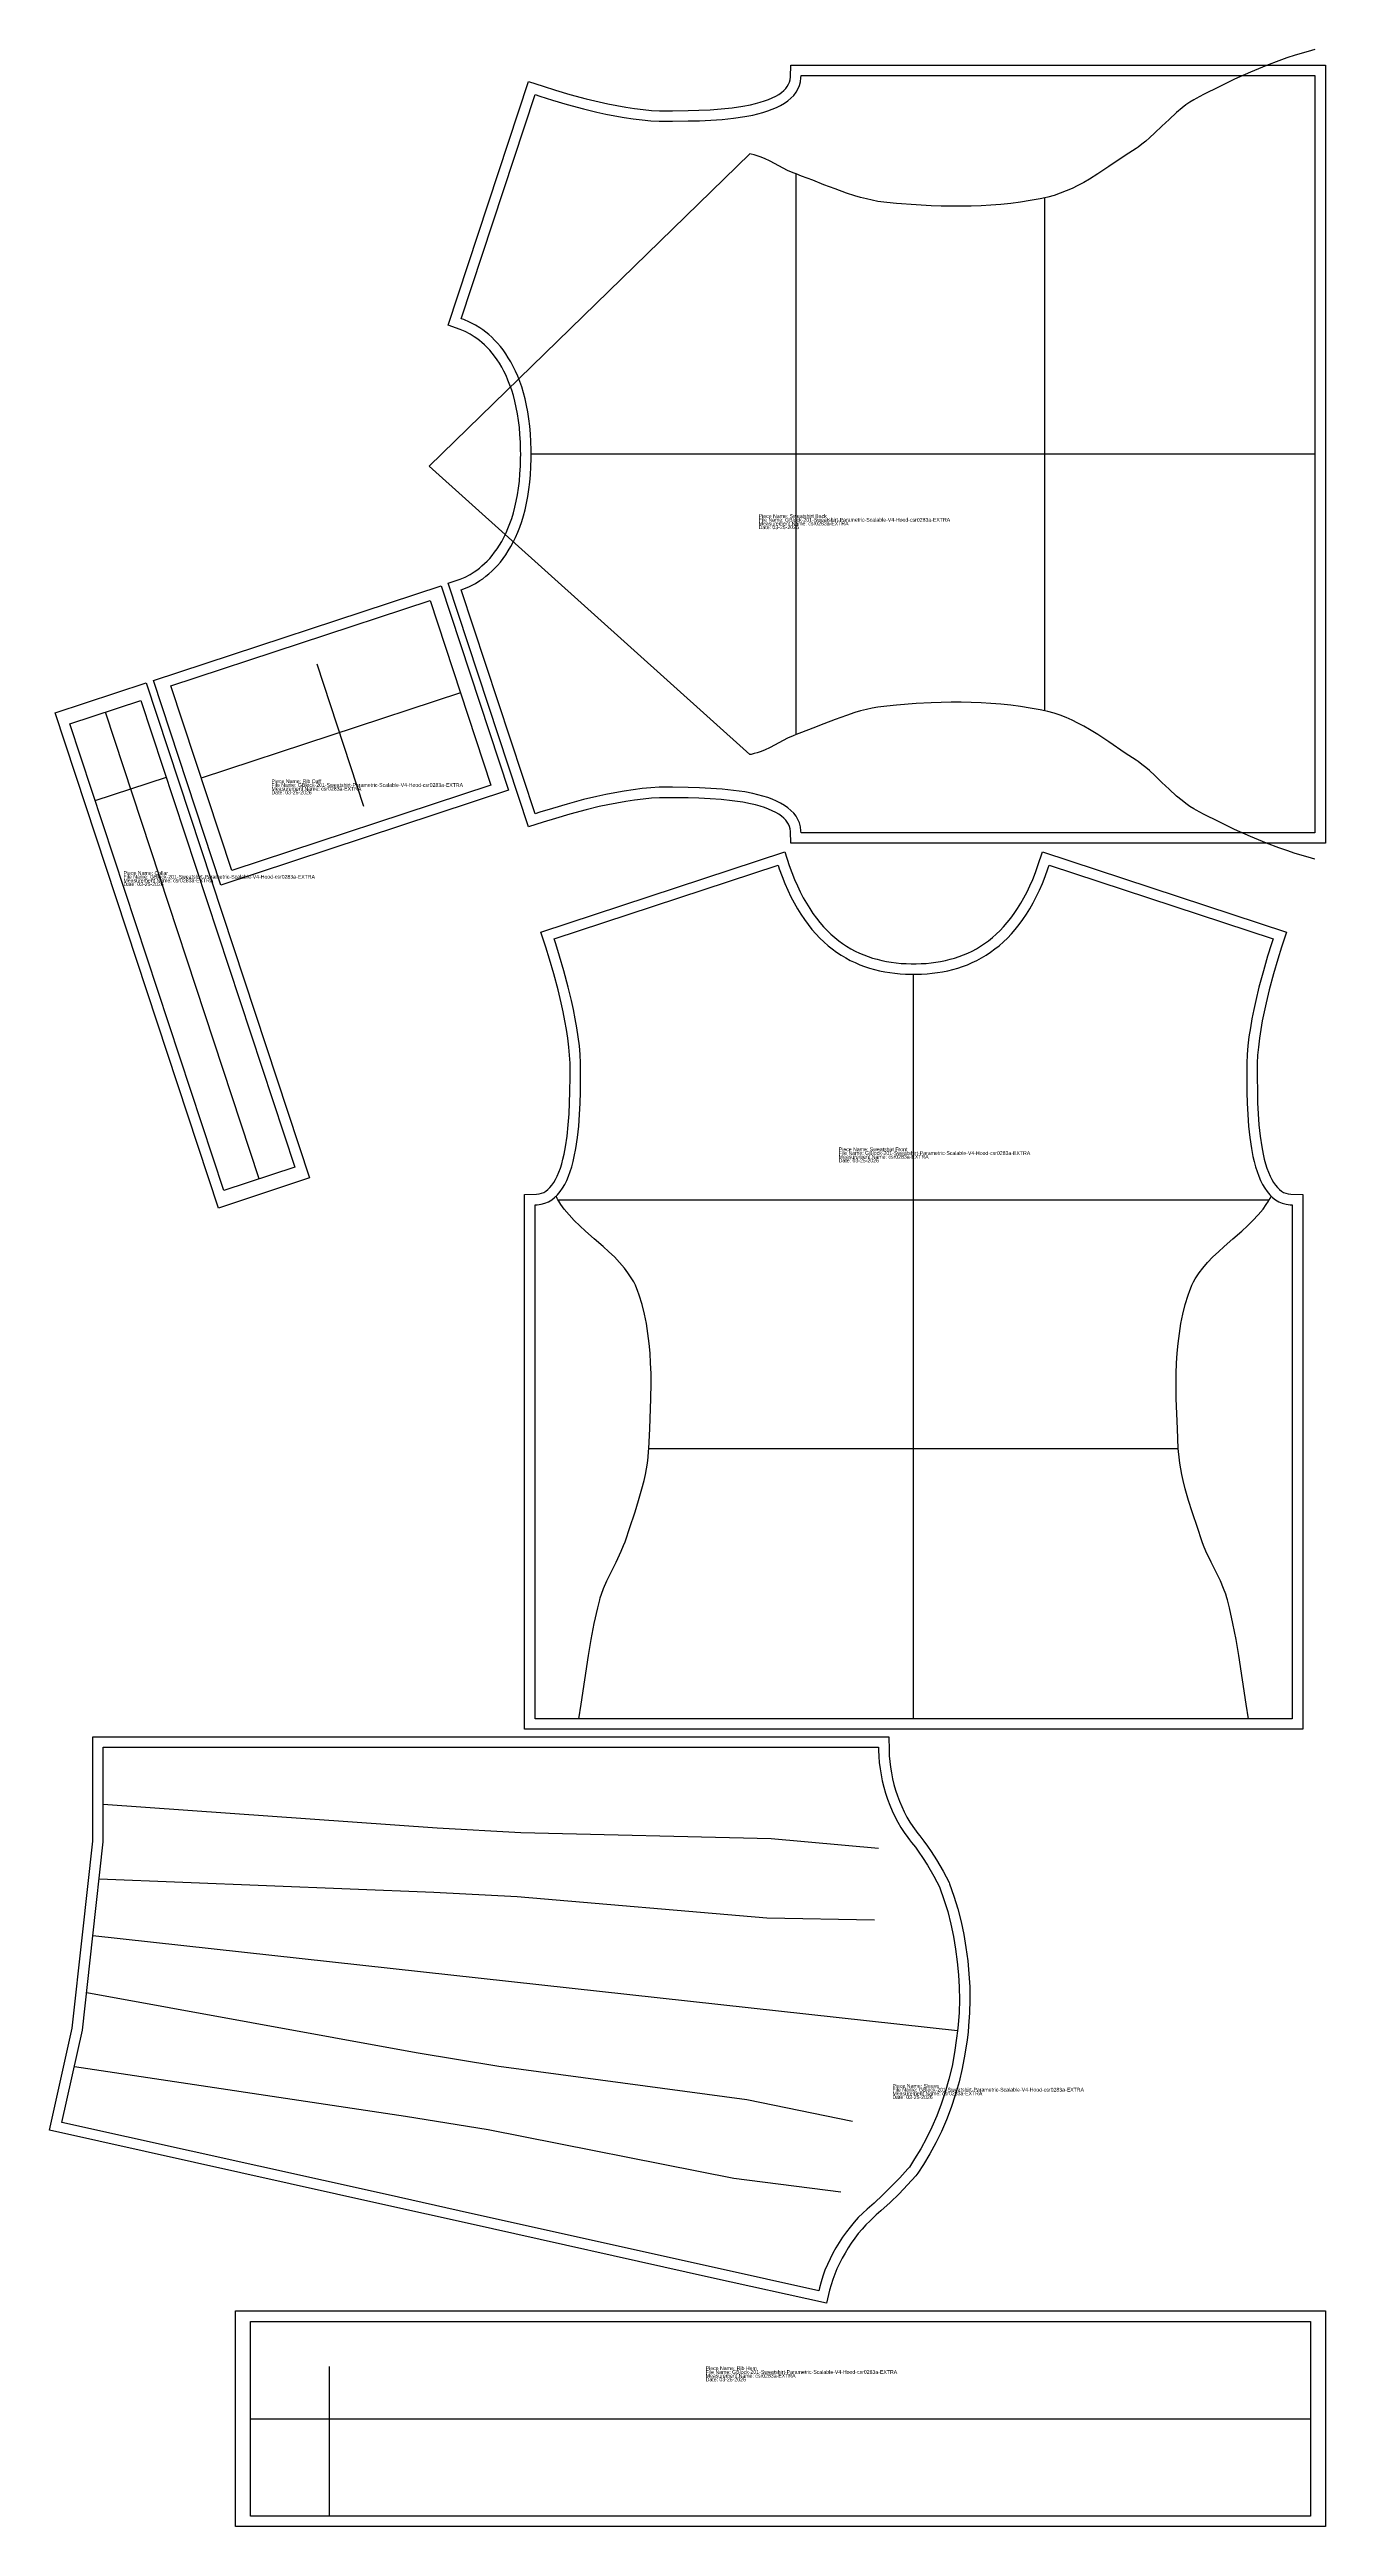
# Model space of a CAD drawing. Extents: x 50 to 903, y 0 to 1655.
import ezdxf

# ---------------------------------------------------------------- set-up
doc = ezdxf.new("R2010")
doc.units = 0
for name, color, linetype in [('1', 250, 'CONTINUOUS'), ('7', 250, 'CONTINUOUS'), ('8', 250, 'CONTINUOUS')]:
    doc.layers.add(name, color=color, linetype=linetype)

# ---------------------------------------------------------------- blocks, each defined once
blk = doc.blocks.new('SWEATSHIRT_BACK')
at = {"layer": '1'}
blk.add_lwpolyline([(903, 1124.5), (715.5, 1124.5), (545.7, 1124.5), (545.6, 1132.3), (545.3, 1134.2), (544.9, 1135.8), (544.3, 1137.3), (543.4, 1138.7), (542.4, 1140), (541.1, 1141.4), (539.6, 1142.7), (537.8, 1143.9), (535.7, 1145.1), (533.4, 1146.3), (530.9, 1147.4), (528.1, 1148.4), (525.2, 1149.3), (522.1, 1150.1), (518.9, 1150.9), (513.8, 1151.9), (506.7, 1152.9), (499.3, 1153.7), (491.9, 1154.2), (484.4, 1154.6), (477.2, 1154.8), (466.8, 1154.9), (460.7, 1154.9), (458.1, 1154.9), (452.7, 1154.6), (447.1, 1154.1), (441.4, 1153.4), (435.5, 1152.5), (429.5, 1151.4), (423.6, 1150.2), (417.7, 1149), (409.1, 1146.9), (398.2, 1144), (388.5, 1141.1), (380.4, 1138.6), (370.5, 1135.4), (316.8, 1298.2), (324.9, 1301), (328.2, 1302.4), (331.6, 1304.2), (334.2, 1305.8), (336, 1307), (337.7, 1308.3), (339.4, 1309.8), (341.2, 1311.4), (342.9, 1313), (344.6, 1314.9), (346.3, 1316.9), (347.9, 1319), (349.5, 1321.2), (351.1, 1323.6), (352.6, 1326.2), (354.1, 1328.9), (355.5, 1331.9), (356.8, 1334.9), (358.1, 1338.2), (359.3, 1341.6), (360.4, 1345.3), (361.4, 1349.1), (362.3, 1353.1), (363.1, 1357.3), (363.8, 1361.8), (364.4, 1366.4), (364.8, 1371.3), (365.1, 1376.4), (365.2, 1381.7), (365.3, 1384.4), (365.2, 1387.2), (365.1, 1392.5), (364.8, 1397.6), (364.4, 1402.4), (363.8, 1407.1), (363.1, 1411.5), (362.3, 1415.7), (361.4, 1419.8), (360.4, 1423.6), (359.3, 1427.2), (358.1, 1430.7), (356.8, 1433.9), (355.5, 1437), (354.1, 1439.9), (352.6, 1442.6), (351.1, 1445.2), (349.5, 1447.6), (347.9, 1449.9), (346.3, 1452), (344.6, 1454), (342.9, 1455.8), (341.2, 1457.5), (339.4, 1459.1), (337.7, 1460.5), (336, 1461.8), (334.2, 1463), (331.6, 1464.6), (328.2, 1466.4), (324.9, 1467.8), (316.8, 1470.6), (370.5, 1633.5), (380.4, 1630.3), (388.5, 1627.7), (398.2, 1624.9), (409.1, 1622), (417.7, 1619.9), (423.6, 1618.6), (429.5, 1617.4), (435.5, 1616.3), (441.4, 1615.4), (447.1, 1614.7), (452.7, 1614.2), (458.1, 1614), (460.7, 1614), (466.8, 1614), (477.2, 1614.1), (484.4, 1614.3), (491.9, 1614.6), (499.3, 1615.2), (506.7, 1615.9), (513.8, 1617), (518.9, 1618), (522.1, 1618.7), (525.2, 1619.6), (528.1, 1620.5), (530.9, 1621.5), (533.4, 1622.5), (535.7, 1623.7), (537.8, 1624.9), (539.6, 1626.2), (541.1, 1627.5), (542.4, 1628.8), (543.4, 1630.2), (544.3, 1631.6), (544.9, 1633.1), (545.3, 1634.7), (545.6, 1636.5), (545.7, 1644.4), (715.5, 1644.4), (903, 1644.4), (903, 1124.5)], close=True, dxfattribs=at)
at = {"layer": '7'}
blk.add_line((896, 1384.4), (372.3, 1384.4), dxfattribs=at)
at = {"layer": '8'}
for points in [[(896, 1654.8), (896, 1654.8), (893.8, 1654.3), (888.3, 1652.7), (882.8, 1651), (877.3, 1649.2), (871.8, 1647.3), (863.7, 1644.2), (852.9, 1639.8), (842.3, 1635.1), (831.9, 1630), (821.6, 1624.8), (816.6, 1622.1), (815.1, 1621.3), (812.4, 1619.6), (809.8, 1617.8), (807.2, 1615.8), (803.4, 1612.7), (798.6, 1608.2), (793.8, 1603.7), (789.1, 1599.1), (785.4, 1595.8), (782.9, 1593.6), (780.4, 1591.6), (777.8, 1589.7), (776.5, 1588.8), (769.3, 1584), (758.3, 1576.6), (750.9, 1571.7), (745.3, 1568.3), (741.5, 1566.1), (737.6, 1564), (733.7, 1562.1), (729.7, 1560.4), (725.7, 1558.8), (721.7, 1557.4), (717.5, 1556.2), (715.5, 1555.8), (712.3, 1555.1), (705.8, 1553.9), (699.3, 1552.9), (692.8, 1552), (686.2, 1551.4), (679.5, 1550.8), (672.9, 1550.5), (666.2, 1550.2), (659.6, 1550.1), (652.9, 1550.2), (646.2, 1550.3), (639.5, 1550.5), (629.6, 1551), (616.4, 1552), (609.9, 1552.6), (607.9, 1552.8), (604, 1553.4), (600.1, 1554.1), (596.3, 1555), (592.4, 1556), (588.6, 1557.1), (582.9, 1558.9), (575.4, 1561.7), (567.9, 1564.5), (560.4, 1567.5), (553, 1570.3), (549.3, 1571.7), (547.3, 1572.4), (543.5, 1574.1), (537.8, 1577.1), (532.1, 1580.2), (528.3, 1582.1), (525.4, 1583.2), (523.4, 1583.9), (521.4, 1584.5), (519.4, 1584.9), (518.4, 1585.1), (304.2, 1376.5)], [(549.3, 1197.2), (549.3, 1571.7)], [(715.5, 1213.1), (715.5, 1555.8)], [(896, 1114), (896, 1114), (893.8, 1114.6), (888.3, 1116.1), (882.8, 1117.8), (877.3, 1119.6), (871.8, 1121.5), (863.7, 1124.6), (852.9, 1129), (842.3, 1133.8), (831.9, 1138.8), (821.6, 1144), (816.6, 1146.7), (815.1, 1147.5), (812.4, 1149.2), (809.8, 1151), (807.2, 1153), (803.4, 1156.1), (798.6, 1160.6), (793.8, 1165.2), (789.1, 1169.8), (785.4, 1173.1), (782.9, 1175.2), (780.4, 1177.2), (777.8, 1179.1), (776.5, 1180), (769.3, 1184.8), (758.3, 1192.3), (750.9, 1197.1), (745.3, 1200.6), (741.5, 1202.7), (737.6, 1204.8), (733.7, 1206.7), (729.7, 1208.5), (725.7, 1210.1), (721.7, 1211.4), (717.5, 1212.6), (715.5, 1213.1), (712.3, 1213.7), (705.8, 1214.9), (699.3, 1216), (692.8, 1216.8), (686.2, 1217.5), (679.5, 1218), (672.9, 1218.4), (666.2, 1218.6), (659.6, 1218.7), (652.9, 1218.7), (646.2, 1218.6), (639.5, 1218.3), (629.6, 1217.8), (616.4, 1216.8), (609.9, 1216.2), (607.9, 1216), (604, 1215.5), (600.1, 1214.7), (596.3, 1213.9), (592.4, 1212.9), (588.6, 1211.8), (582.9, 1209.9), (575.4, 1207.2), (567.9, 1204.3), (560.4, 1201.4), (553, 1198.5), (549.3, 1197.2), (547.3, 1196.4), (543.5, 1194.7), (537.8, 1191.7), (532.1, 1188.6), (528.3, 1186.8), (525.4, 1185.6), (523.4, 1184.9), (521.4, 1184.4), (519.4, 1183.9), (518.4, 1183.8), (304.2, 1376.5)]]:
    blk.add_lwpolyline(points, dxfattribs=at)
blk.add_lwpolyline([(896, 1131.5), (715.5, 1131.5), (552.6, 1131.5), (552.5, 1132.9), (552.2, 1135.5), (551.5, 1138.1), (550.5, 1140.4), (549.3, 1142.6), (547.7, 1144.6), (545.9, 1146.5), (543.8, 1148.2), (541.5, 1149.8), (539, 1151.3), (536.3, 1152.7), (533.4, 1153.9), (530.4, 1155), (527.2, 1156), (523.8, 1156.9), (520.4, 1157.7), (515, 1158.8), (507.6, 1159.8), (499.9, 1160.7), (492.3, 1161.2), (484.7, 1161.6), (477.3, 1161.8), (466.8, 1161.9), (460.6, 1161.9), (457.9, 1161.9), (452.2, 1161.6), (446.4, 1161.1), (440.4, 1160.3), (434.4, 1159.4), (428.2, 1158.3), (422.2, 1157.1), (416.1, 1155.8), (407.3, 1153.7), (396.3, 1150.7), (386.5, 1147.8), (378.2, 1145.3), (374.9, 1144.2), (325.6, 1293.8), (327.4, 1294.5), (331.2, 1296.1), (335.1, 1298.1), (338.1, 1300), (340.1, 1301.3), (342.1, 1302.9), (344, 1304.5), (346, 1306.3), (347.9, 1308.2), (349.8, 1310.2), (351.7, 1312.4), (353.5, 1314.8), (355.3, 1317.3), (357, 1319.9), (358.7, 1322.8), (360.3, 1325.8), (361.9, 1328.9), (363.3, 1332.3), (364.7, 1335.8), (366, 1339.5), (367.1, 1343.4), (368.2, 1347.4), (369.2, 1351.7), (370, 1356.2), (370.7, 1360.8), (371.3, 1365.7), (371.8, 1370.8), (372.1, 1376.1), (372.2, 1381.6), (372.3, 1384.4), (372.2, 1387.3), (372.1, 1392.8), (371.8, 1398.1), (371.3, 1403.1), (370.7, 1408), (370, 1412.7), (369.2, 1417.1), (368.2, 1421.4), (367.1, 1425.5), (366, 1429.4), (364.7, 1433.1), (363.3, 1436.6), (361.9, 1439.9), (360.3, 1443.1), (358.7, 1446.1), (357, 1448.9), (355.3, 1451.6), (353.5, 1454.1), (351.7, 1456.4), (349.8, 1458.6), (347.9, 1460.7), (346, 1462.6), (344, 1464.4), (342.1, 1466), (340.1, 1467.5), (338.1, 1468.9), (335.1, 1470.7), (331.2, 1472.8), (327.4, 1474.4), (325.6, 1475), (374.9, 1624.7), (378.2, 1623.6), (386.5, 1621), (396.3, 1618.1), (407.3, 1615.2), (416.1, 1613.1), (422.2, 1611.7), (428.2, 1610.5), (434.4, 1609.4), (440.4, 1608.5), (446.4, 1607.8), (452.2, 1607.3), (457.9, 1607), (460.6, 1607), (466.8, 1607), (477.3, 1607.1), (484.7, 1607.3), (492.3, 1607.6), (499.9, 1608.2), (507.6, 1609), (515, 1610.1), (520.4, 1611.1), (523.8, 1611.9), (527.2, 1612.8), (530.4, 1613.8), (533.4, 1615), (536.3, 1616.2), (539, 1617.5), (541.5, 1619), (543.8, 1620.6), (545.9, 1622.4), (547.7, 1624.2), (549.3, 1626.3), (550.5, 1628.4), (551.5, 1630.8), (552.2, 1633.3), (552.5, 1636), (552.6, 1637.4), (715.5, 1637.4), (896, 1637.4)], close=True, dxfattribs=at)
at = {"layer": '1'}
for s, p in [('Piece Name: Sweatshirt Back', (524.3, 1341.9)), ('File Name: GBlock-201-Sweatshirt-Parametric-Scalable-V4-Hood-csr0283a-EXTRA', (524.3, 1339.4)), ('Measurement Name: csr0283a-EXTRA', (524.3, 1336.9)), ('Date: 03-25-2026', (524.3, 1334.4))]:
    blk.add_text(s, height=2.5, dxfattribs=at).set_placement(p)
blk = doc.blocks.new('SWEATSHIRT_FRONT')
at = {"layer": '1'}
blk.add_lwpolyline([(367.9, 532.6), (367.9, 720.1), (367.9, 889.9), (375.8, 890), (377.6, 890.3), (379.2, 890.7), (380.7, 891.3), (382.1, 892.1), (383.4, 893.2), (384.8, 894.5), (386.1, 896), (387.4, 897.8), (388.6, 899.9), (389.7, 902.2), (390.8, 904.7), (391.8, 907.5), (392.7, 910.4), (393.5, 913.5), (394.3, 916.7), (395.3, 921.8), (396.3, 928.9), (397.1, 936.3), (397.6, 943.7), (398, 951.2), (398.2, 958.4), (398.3, 968.8), (398.3, 974.9), (398.3, 977.5), (398, 982.9), (397.5, 988.4), (396.8, 994.2), (395.9, 1000.1), (394.9, 1006), (393.7, 1012), (392.4, 1017.9), (390.3, 1026.5), (387.4, 1037.4), (384.5, 1047.1), (382, 1055.2), (378.8, 1065.1), (541.7, 1118.8), (544.7, 1109.7), (546.5, 1104.9), (548.3, 1100.4), (550.2, 1096.1), (552.1, 1092), (554.1, 1088.1), (556.2, 1084.4), (558.4, 1080.9), (560.6, 1077.5), (562.9, 1074.4), (565.2, 1071.5), (567.6, 1068.7), (570.1, 1066.2), (572.6, 1063.8), (575.2, 1061.5), (577.8, 1059.4), (580.4, 1057.5), (583.1, 1055.7), (585.9, 1054), (588.7, 1052.5), (591.6, 1051.2), (594.5, 1049.9), (597.4, 1048.8), (600.4, 1047.8), (603.5, 1047), (606.6, 1046.2), (609.8, 1045.6), (612.9, 1045), (616.2, 1044.6), (619.5, 1044.3), (622.8, 1044.1), (626.2, 1044), (627.8, 1044), (629.5, 1044), (632.9, 1044.1), (636.2, 1044.3), (639.5, 1044.6), (642.7, 1045), (645.9, 1045.6), (649.1, 1046.2), (652.2, 1047), (655.2, 1047.8), (658.2, 1048.8), (661.2, 1049.9), (664.1, 1051.2), (667, 1052.5), (669.8, 1054), (672.5, 1055.7), (675.2, 1057.5), (677.9, 1059.4), (680.5, 1061.5), (683.1, 1063.8), (685.6, 1066.2), (688, 1068.7), (690.4, 1071.5), (692.8, 1074.4), (695.1, 1077.5), (697.3, 1080.9), (699.4, 1084.4), (701.5, 1088.1), (703.6, 1092), (705.5, 1096.1), (707.4, 1100.4), (709.2, 1104.9), (710.9, 1109.7), (714, 1118.8), (876.9, 1065.1), (873.7, 1055.2), (871.1, 1047.1), (868.3, 1037.4), (865.4, 1026.5), (863.3, 1017.9), (862, 1012), (860.8, 1006), (859.8, 1000.1), (858.9, 994.2), (858.2, 988.4), (857.7, 982.9), (857.4, 977.5), (857.4, 974.9), (857.4, 968.8), (857.5, 958.4), (857.7, 951.2), (858, 943.7), (858.6, 936.3), (859.4, 928.9), (860.4, 921.8), (861.4, 916.7), (862.1, 913.5), (863, 910.4), (863.9, 907.5), (864.9, 904.7), (866, 902.2), (867.1, 899.9), (868.3, 897.8), (869.6, 896), (870.9, 894.5), (872.2, 893.2), (873.6, 892.1), (875, 891.3), (876.5, 890.7), (878.1, 890.3), (879.9, 890), (887.8, 889.9), (887.8, 720.1), (887.8, 532.6), (367.9, 532.6)], close=True, dxfattribs=at)
at = {"layer": '7'}
blk.add_line((627.8, 539.6), (627.8, 1037), dxfattribs=at)
at = {"layer": '8'}
blk.add_lwpolyline([(374.9, 539.6), (374.9, 720.1), (374.9, 883), (376.3, 883), (379, 883.4), (381.5, 884.1), (383.8, 885), (386, 886.3), (388, 887.9), (389.9, 889.7), (391.6, 891.8), (393.3, 894), (394.7, 896.6), (396.1, 899.3), (397.3, 902.2), (398.4, 905.2), (399.4, 908.4), (400.3, 911.8), (401.1, 915.2), (402.2, 920.6), (403.3, 928), (404.1, 935.6), (404.6, 943.3), (405, 950.9), (405.2, 958.3), (405.3, 968.7), (405.3, 975), (405.3, 977.7), (405, 983.3), (404.5, 989.2), (403.7, 995.2), (402.8, 1001.2), (401.7, 1007.3), (400.5, 1013.4), (399.2, 1019.4), (397.1, 1028.3), (394.1, 1039.3), (391.2, 1049.1), (388.7, 1057.3), (387.6, 1060.6), (537.3, 1110), (538.1, 1107.4), (539.9, 1102.4), (541.8, 1097.7), (543.8, 1093.2), (545.8, 1088.8), (548, 1084.7), (550.2, 1080.8), (552.5, 1077.1), (554.9, 1073.5), (557.3, 1070.2), (559.9, 1067), (562.5, 1064), (565.1, 1061.2), (567.9, 1058.6), (570.7, 1056.1), (573.5, 1053.9), (576.4, 1051.7), (579.4, 1049.8), (582.5, 1048), (585.5, 1046.3), (588.7, 1044.8), (591.9, 1043.4), (595.1, 1042.2), (598.4, 1041.1), (601.7, 1040.2), (605.1, 1039.4), (608.5, 1038.7), (611.9, 1038.1), (615.4, 1037.7), (618.9, 1037.3), (622.5, 1037.1), (626, 1037), (627.8, 1037), (629.6, 1037), (633.2, 1037.1), (636.8, 1037.3), (640.3, 1037.7), (643.7, 1038.1), (647.2, 1038.7), (650.6, 1039.4), (654, 1040.2), (657.3, 1041.1), (660.6, 1042.2), (663.8, 1043.4), (667, 1044.8), (670.1, 1046.3), (673.2, 1048), (676.3, 1049.8), (679.2, 1051.7), (682.1, 1053.9), (685, 1056.1), (687.8, 1058.6), (690.5, 1061.2), (693.2, 1064), (695.8, 1067), (698.3, 1070.2), (700.8, 1073.5), (703.2, 1077.1), (705.5, 1080.8), (707.7, 1084.7), (709.8, 1088.8), (711.9, 1093.2), (713.9, 1097.7), (715.8, 1102.4), (717.6, 1107.4), (718.4, 1110), (868.1, 1060.6), (867, 1057.3), (864.4, 1049.1), (861.6, 1039.3), (858.6, 1028.3), (856.5, 1019.4), (855.2, 1013.4), (853.9, 1007.3), (852.9, 1001.2), (851.9, 995.2), (851.2, 989.2), (850.7, 983.3), (850.4, 977.7), (850.4, 975), (850.4, 968.7), (850.5, 958.3), (850.7, 950.9), (851.1, 943.3), (851.6, 935.6), (852.4, 928), (853.5, 920.6), (854.6, 915.2), (855.4, 911.8), (856.3, 908.4), (857.3, 905.2), (858.4, 902.2), (859.6, 899.3), (861, 896.6), (862.4, 894), (864, 891.8), (865.8, 889.7), (867.7, 887.9), (869.7, 886.3), (871.9, 885), (874.2, 884.1), (876.7, 883.4), (879.4, 883), (880.8, 883), (880.8, 720.1), (880.8, 539.6)], close=True, dxfattribs=at)
for points in [[(404.1, 539.6), (404.1, 539.6), (405.7, 549.4), (408.1, 565.6), (410.6, 581.8), (412.4, 592.6), (414.4, 603.2), (416.8, 613.8), (418.1, 619), (418.4, 620.3), (419.2, 622.9), (420.6, 626.7), (422.8, 631.8), (425.2, 636.7), (429, 644.1), (432.5, 651.5), (434.1, 655.3), (435.1, 657.8), (435.5, 659.1), (437.9, 666.6), (441.7, 677.8), (444.1, 685.4), (446.3, 693.1), (447.8, 698.8), (448.6, 702.7), (449.4, 706.6), (450, 710.4), (450.5, 714.3), (450.8, 718.2), (450.9, 720.1), (451.6, 733.3), (452.3, 753.5), (452.4, 763.6), (452.4, 770.3), (452.1, 777.1), (451.7, 783.8), (451.1, 790.4), (450.3, 797), (449.3, 803.6), (448, 810), (446.4, 816.4), (444.4, 822.6), (443.3, 825.7), (442.9, 826.9), (441.9, 829.2), (440.8, 831.4), (439.6, 833.5), (438.3, 835.6), (436.9, 837.6), (434.7, 840.6), (431.4, 844.4), (427.9, 848.1), (424.2, 851.6), (420.4, 855.1), (414.5, 860.3), (408.6, 865.4), (404.8, 868.9), (401.1, 872.5), (397.6, 876.3), (394.4, 880.1), (392.2, 883.2), (390.8, 885.3), (390.1, 886.3), (389.7, 887.2), (388.9, 888.7), (388.9, 888.7)], [(390.1, 886.3), (865.5, 886.3)], [(851.6, 539.6), (851.6, 539.6), (850, 549.4), (847.6, 565.6), (845.1, 581.8), (843.3, 592.6), (841.2, 603.2), (838.9, 613.8), (837.6, 619), (837.2, 620.3), (836.4, 622.9), (835, 626.7), (832.9, 631.8), (830.5, 636.7), (826.7, 644.1), (823.1, 651.5), (821.6, 655.3), (820.6, 657.8), (820.2, 659.1), (817.7, 666.6), (814, 677.8), (811.5, 685.4), (809.3, 693.1), (807.9, 698.8), (807, 702.7), (806.3, 706.6), (805.7, 710.4), (805.2, 714.3), (804.8, 718.2), (804.7, 720.1), (804.1, 733.3), (803.3, 753.5), (803.2, 763.6), (803.3, 770.3), (803.5, 777.1), (803.9, 783.8), (804.5, 790.4), (805.4, 797), (806.4, 803.6), (807.7, 810), (809.3, 816.4), (811.2, 822.6), (812.3, 825.7), (812.8, 826.9), (813.8, 829.2), (814.8, 831.4), (816, 833.5), (817.3, 835.6), (818.7, 837.6), (821, 840.6), (824.2, 844.4), (827.8, 848.1), (831.5, 851.6), (835.3, 855.1), (841.2, 860.3), (847.1, 865.4), (850.9, 868.9), (854.6, 872.5), (858.1, 876.3), (861.3, 880.1), (863.5, 883.2), (864.9, 885.3), (865.5, 886.3), (866, 887.2), (866.8, 888.7), (866.8, 888.7)], [(450.9, 720.1), (804.7, 720.1)]]:
    blk.add_lwpolyline(points, dxfattribs=at)
at = {"layer": '1'}
for s, p in [('Piece Name: Sweatshirt Front', (577.8, 918.8)), ('File Name: GBlock-201-Sweatshirt-Parametric-Scalable-V4-Hood-csr0283a-EXTRA', (577.8, 916.3)), ('Measurement Name: csr0283a-EXTRA', (577.8, 913.8)), ('Date: 03-25-2026', (577.8, 911.3))]:
    blk.add_text(s, height=2.5, dxfattribs=at).set_placement(p)
blk = doc.blocks.new('SLEEVE')
at = {"layer": '1'}
blk.add_lwpolyline([(65.7, 332.8), (72.5, 395.2), (79.4, 457.7), (79.4, 527.6), (309.6, 527.6), (365.4, 527.6), (527.9, 527.6), (611.3, 527.6), (611.4, 518.7), (611.5, 514.9), (611.9, 511.1), (612.3, 507.2), (613, 503.4), (613.8, 499.5), (614.7, 495.7), (615.8, 491.9), (617, 488.1), (618.4, 484.5), (619.9, 480.9), (621.6, 477.3), (623.4, 473.9), (625.3, 470.6), (627.4, 467.5), (629.6, 464.4), (630.7, 462.9), (632, 461.3), (634.6, 457.9), (637.1, 454.4), (639.6, 450.8), (643.1, 445.3), (647.5, 437.8), (651.6, 430.1), (651.9, 429.3), (654.8, 421), (657.3, 412.6), (659.5, 404), (661.3, 395.4), (662.8, 386.7), (664, 377.9), (664.8, 369.1), (665.3, 360.4), (665.4, 351.7), (665.2, 343), (664.6, 334.5), (664.2, 330.2), (663.6, 325.1), (662.1, 315.4), (660.3, 306), (658.2, 296.9), (655.7, 288.2), (652.9, 279.8), (649.8, 271.6), (646.4, 263.8), (642.7, 256.2), (638.7, 248.9), (634.4, 241.8), (630.6, 235.9), (629.3, 234.3), (623.8, 228.2), (618.1, 222.2), (612.2, 216.4), (606, 210.8), (602.9, 208.1), (601.5, 206.8), (598.7, 204.2), (596, 201.5), (593.4, 198.6), (590.9, 195.6), (588.5, 192.5), (586.2, 189.3), (584, 186), (582, 182.6), (580.1, 179.2), (578.3, 175.7), (576.6, 172.1), (575.2, 168.6), (573.8, 165), (572.7, 161.3), (571.7, 157.7), (569.7, 149.1), (492.9, 166.1), (329.6, 202.5), (275.2, 214.6), (50.5, 264.6), (65.7, 332.8)], close=True, dxfattribs=at)
at = {"layer": '7'}
blk.add_line((657.2, 331), (79.5, 394.5), dxfattribs=at)
at = {"layer": '8'}
blk.add_lwpolyline([(79.5, 394.5), (86.4, 457.3), (86.4, 520.6), (309.6, 520.6), (365.4, 520.6), (532.7, 520.6), (604.4, 520.6), (604.4, 518.5), (604.5, 514.4), (604.9, 510.3), (605.4, 506.2), (606.1, 502.1), (606.9, 498), (607.9, 493.9), (609.1, 489.8), (610.4, 485.8), (611.9, 481.9), (613.5, 478), (615.3, 474.2), (617.3, 470.5), (619.4, 467), (621.6, 463.5), (624, 460.2), (625.2, 458.6), (626.5, 457), (629, 453.7), (631.4, 450.4), (633.8, 446.9), (637.1, 441.7), (641.4, 434.4), (645.3, 426.9), (645.4, 426.7), (648.1, 418.9), (650.6, 410.7), (652.7, 402.4), (654.5, 394.1), (655.9, 385.6), (657, 377.1), (657.8, 368.6), (658.3, 360.2), (658.4, 351.7), (658.2, 343.3), (657.6, 335.1), (657.2, 331), (656.6, 326.1), (655.2, 316.6), (653.5, 307.4), (651.4, 298.7), (649, 290.2), (646.3, 282.1), (643.3, 274.3), (640, 266.7), (636.4, 259.4), (632.6, 252.3), (628.5, 245.5), (625, 240.1), (624, 238.9), (618.7, 232.9), (613.1, 227.2), (607.3, 221.5), (601.4, 216), (598.3, 213.3), (596.8, 212), (593.8, 209.2), (590.9, 206.3), (588.1, 203.2), (585.4, 200), (582.9, 196.7), (580.4, 193.3), (578.1, 189.7), (575.9, 186.2), (573.9, 182.5), (572, 178.7), (570.2, 174.9), (568.6, 171.1), (567.2, 167.2), (566, 163.3), (564.9, 159.4), (564.4, 157.4), (494.5, 173), (331.2, 209.3), (276.7, 221.4), (58.8, 269.9), (72.6, 331.6)], close=True, dxfattribs=at)
for points in [[(604.4, 452.8), (532.7, 459.4), (365.4, 463.4), (309.6, 466.5), (86.4, 482.2)], [(83.7, 432.6), (307.2, 423.8), (363, 420.8), (529.8, 406.5), (601.8, 405.2)], [(587, 270.6), (516.4, 285), (350.6, 307.2), (295.4, 316.4), (75.3, 356.4)], [(67.2, 307.3), (288.4, 274.1), (343.6, 265.1), (507.7, 232.6), (579.2, 223.5)]]:
    blk.add_lwpolyline(points, dxfattribs=at)
at = {"layer": '1'}
for s, p in [('Piece Name: Sleeve', (613.7, 293)), ('File Name: GBlock-201-Sweatshirt-Parametric-Scalable-V4-Hood-csr0283a-EXTRA', (613.7, 290.5)), ('Measurement Name: csr0283a-EXTRA', (613.7, 288)), ('Date: 03-25-2026', (613.7, 285.5))]:
    blk.add_text(s, height=2.5, dxfattribs=at).set_placement(p)
blk = doc.blocks.new('RIB_CUFF')
at = {"layer": '1'}
blk.add_lwpolyline([(164.9, 1096.5), (119.9, 1233.3), (312.1, 1296.6), (357.1, 1159.9), (164.9, 1096.5)], close=True, dxfattribs=at)
at = {"layer": '7'}
blk.add_line((260.5, 1149.2), (229.2, 1244.2), dxfattribs=at)
at = {"layer": '8'}
blk.add_lwpolyline([(131.6, 1229.8), (304.8, 1286.8), (345.4, 1163.4), (172.3, 1106.3)], close=True, dxfattribs=at)
blk.add_lwpolyline([(325.1, 1225.1), (151.9, 1168)], dxfattribs=at)
at = {"layer": '1'}
for s, p in [('Piece Name: Rib Cuff', (198.8, 1164.7)), ('File Name: GBlock-201-Sweatshirt-Parametric-Scalable-V4-Hood-csr0283a-EXTRA', (198.8, 1162.2)), ('Measurement Name: csr0283a-EXTRA', (198.8, 1159.7)), ('Date: 03-25-2026', (198.8, 1157.2))]:
    blk.add_text(s, height=2.5, dxfattribs=at).set_placement(p)
blk = doc.blocks.new('COLLAR')
at = {"layer": '1'}
blk.add_lwpolyline([(115.1, 1231.7), (224.2, 900.9), (163.4, 880.8), (54.3, 1211.7), (115.1, 1231.7)], close=True, dxfattribs=at)
at = {"layer": '7'}
blk.add_line((80.9, 1153.1), (128.6, 1168.8), dxfattribs=at)
at = {"layer": '8'}
blk.add_lwpolyline([(214.4, 908.2), (166.9, 892.5), (64.1, 1204.4), (111.6, 1220)], close=True, dxfattribs=at)
blk.add_lwpolyline([(190.6, 900.3), (87.9, 1212.2)], dxfattribs=at)
at = {"layer": '1'}
for s, p in [('Piece Name: Collar', (99.9, 1103.4)), ('File Name: GBlock-201-Sweatshirt-Parametric-Scalable-V4-Hood-csr0283a-EXTRA', (99.9, 1100.9)), ('Measurement Name: csr0283a-EXTRA', (99.9, 1098.4)), ('Date: 03-25-2026', (99.9, 1095.9))]:
    blk.add_text(s, height=2.5, dxfattribs=at).set_placement(p)
blk = doc.blocks.new('RIB_HEM')
at = {"layer": '1'}
blk.add_lwpolyline([(903, 143.9), (903, -0.1), (174.7, -0.1), (174.7, 143.9), (903, 143.9)], close=True, dxfattribs=at)
at = {"layer": '7'}
blk.add_line((237.5, 6.8), (237.5, 106.8), dxfattribs=at)
at = {"layer": '8'}
blk.add_lwpolyline([(893, 136.9), (893, 6.9), (184.7, 6.9), (184.7, 136.9)], close=True, dxfattribs=at)
blk.add_lwpolyline([(184.7, 71.9), (893, 71.9)], dxfattribs=at)
at = {"layer": '1'}
for s, p in [('Piece Name: Rib Hem', (488.9, 104.4)), ('File Name: GBlock-201-Sweatshirt-Parametric-Scalable-V4-Hood-csr0283a-EXTRA', (488.9, 101.9)), ('Measurement Name: csr0283a-EXTRA', (488.9, 99.4)), ('Date: 03-25-2026', (488.9, 96.9))]:
    blk.add_text(s, height=2.5, dxfattribs=at).set_placement(p)

msp = doc.modelspace()

# ---------------------------------------------------------------- block references
at = {"layer": '1'}
for name in ['SWEATSHIRT_BACK', 'RIB_CUFF', 'COLLAR', 'SWEATSHIRT_FRONT', 'SLEEVE', 'RIB_HEM']:
    msp.add_blockref(name, (0, 0), dxfattribs=at)

doc.saveas('drawing.dxf')
